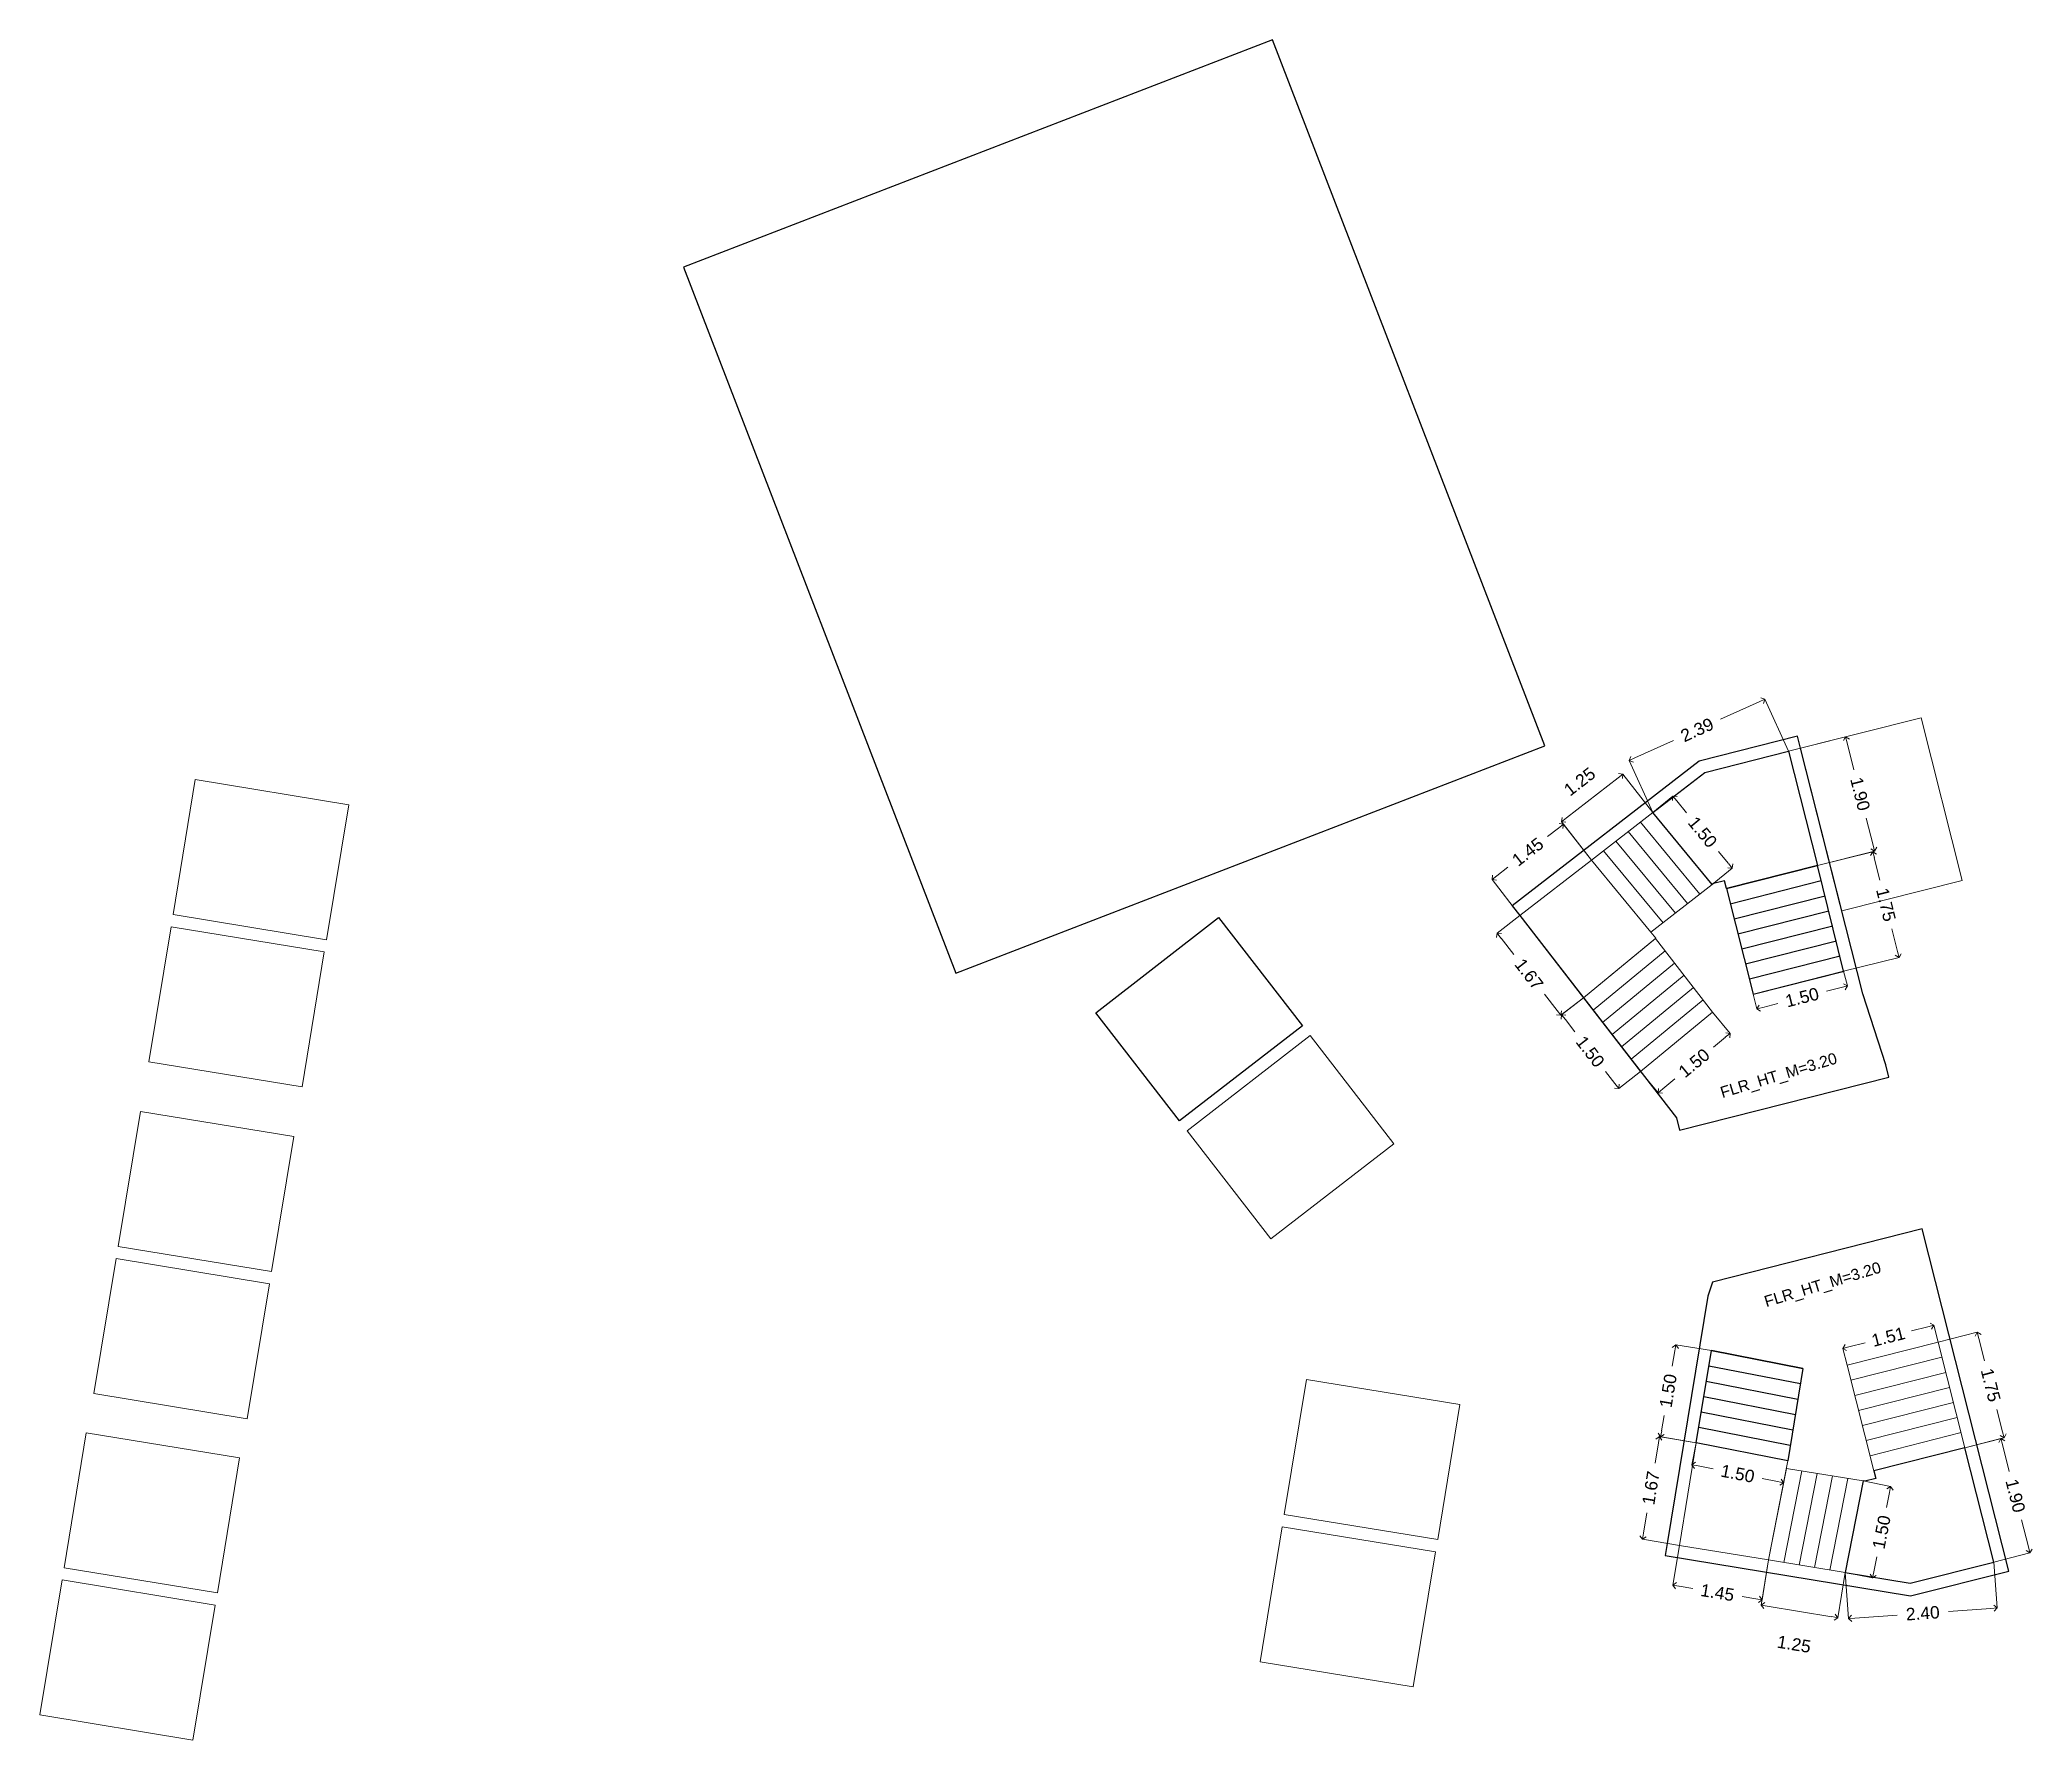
# Model space of a CAD drawing. Header units: metres. Extents: x 0 to 2611, y 0 to 3637.
# Drawn here: x 2385.26 to 2417.3, y 3242.63 to 3269.97 of the extents above; entities that cross this region are included whole.
import ezdxf

# ---------------------------------------------------------------- set-up
doc = ezdxf.new("R2010")
doc.units = ezdxf.units.M
doc.header["$LTSCALE"] = 0.1
for name, color, linetype in [('BLK_1_FLR_1_CARPET_AREA', 4, 'Continuous'), ('BLK_1_FLR_1_LIFT_16', 1, 'Continuous'), ('BLK_1_FLR_1_STAIR_7', 7, 'Continuous'), ('BLK_1_FLR_1_STAIR_7_FLIGHT_3', 7, 'Continuous'), ('BLK_1_FLR_1_STAIR_7_LANDING_2', 7, 'Continuous'), ('BLK_1_FLR_1_STAIR_8', 7, 'Continuous'), ('BLK_1_FLR_1_STAIR_8_FLIGHT_3', 7, 'Continuous'), ('BLK_1_FLR_1_STAIR_8_LANDING_2', 7, 'Continuous')]:
    doc.layers.add(name, color=color, linetype=linetype)
for name, color, linetype, lineweight in [('BLK_1_FLR_1_LIFT_17', 1, 'Continuous', 0), ('BLK_1_FLR_1_LIFT_18', 1, 'Continuous', 0), ('BLK_1_FLR_1_LIFT_19', 1, 'Continuous', 0), ('BLK_1_FLR_1_LIFT_20', 1, 'Continuous', 0), ('BLK_1_FLR_1_LIFT_21', 1, 'Continuous', 0), ('BLK_1_FLR_1_LIFT_22', 1, 'Continuous', 0), ('BLK_1_FLR_1_LIFT_23', 1, 'Continuous', 0), ('BLK_1_FLR_1_LIFT_24', 1, 'Continuous', 0), ('BLK_1_FLR_1_LIFT_25', 1, 'Continuous', 0), ('BLK_1_FLR_1_LIFT_26', 1, 'Continuous', 0), ('BLK_1_FLR_1_STAIR_7_FLIGHT_1', 7, 'Continuous', 0), ('BLK_1_FLR_1_STAIR_7_FLIGHT_2', 7, 'Continuous', 0), ('BLK_1_FLR_1_STAIR_7_LANDING_1', 7, 'Continuous', 0), ('BLK_1_FLR_1_STAIR_8_FLIGHT_1', 7, 'Continuous', 0), ('BLK_1_FLR_1_STAIR_8_FLIGHT_2', 7, 'Continuous', 0), ('BLK_1_FLR_1_STAIR_8_LANDING_1', 7, 'Continuous', 0), ('PLAN', 7, 'Continuous', 40)]:
    doc.layers.add(name, color=color, linetype=linetype, lineweight=lineweight)
doc.styles.add('Arial', font='arial.ttf', dxfattribs={"height": 0.2})
doc.styles.get("Standard").update_dxf_attribs({"font": 'arial.ttf'})
doc.dimstyles.new('Standard$0', dxfattribs={"dimtxt": 0.2, "dimasz": 0.1, "dimexe": 0, "dimexo": 0, "dimgap": 0.1525, "dimtad": 0, "dimzin": 3, "dimdsep": 46, "dimtxsty": 'Arial', "dimblk": 'OPEN90', "dimcen": 0.09, "dimclrd": 8, "dimclre": 8, "dimclrt": 7, "dimadec": 0, "dimazin": 0, "dimtfac": 1, "dimtofl": 0, "dimtmove": 2, "dimatfit": 2, "dimfxl": 1, "dimtolj": 1, "dimtzin": 0, "dimlwd": 9, "dimlwe": 9, "dimarcsym": 0})

msp = doc.modelspace()

# ---------------------------------------------------------------- texts
at = {"layer": 'BLK_1_FLR_1_STAIR_7', "insert": (2412.262, 3253.128, -0.081), "char_height": 0.18103, "width": 1.93651, "attachment_point": 1, "rotation": 16.8586}
msp.add_mtext('FLR_HT_M=3.20', dxfattribs=at)
at = {"layer": 'BLK_1_FLR_1_STAIR_8', "insert": (2412.969, 3249.765, -0.081), "char_height": 0.18103, "width": 1.93651, "attachment_point": 1, "rotation": 16.8586}
msp.add_mtext('FLR_HT_M=3.20', dxfattribs=at)

# ---------------------------------------------------------------- blocks, each defined once
blk = doc.blocks.new('_Open90')
at = {"layer": 'PLAN', "color": 0, "lineweight": -2}
for p, q in [((0, 0), (-1, 0)), ((-0.5, 0.5), (0, 0)), ((0, 0), (-0.5, -0.5))]:
    blk.add_line(p, q, dxfattribs=at)
blk = doc.blocks.new('*D117')
at = {"layer": 'BLK_1_FLR_1_STAIR_7_FLIGHT_2', "color": 8, "lineweight": 9, "transparency": 16777216}
for p, q in [((2410.637, 3258.105), (2409.807, 3257.461)), ((2411.197, 3257.547), (2410.716, 3258.166)), ((2410.209, 3256.78), (2409.728, 3257.4))]:
    blk.add_line(p, q, dxfattribs=at)
at = {"layer": 'Defpoints', "color": 0, "transparency": 16777216}
for p in [(2409.728, 3257.4), (2411.197, 3257.547, -0.001), (2410.209, 3256.78, -0.001)]:
    blk.add_point(p, dxfattribs=at)
at = {"layer": 'BLK_1_FLR_1_STAIR_7_FLIGHT_2', "color": 8, "lineweight": 9, "transparency": 16777216, "xscale": 0.1, "yscale": 0.1, "zscale": 0.1}
for p, rotation in [((2410.716, 3258.166), 37.80368341313372), ((2409.728, 3257.4), 217.8036834131335)]:
    blk.add_blockref('_Open90', p, dxfattribs=dict(at, rotation=rotation))
at = {"layer": 'BLK_1_FLR_1_STAIR_7_FLIGHT_2', "color": 7, "transparency": 16777216, "insert": (2410.02, 3258.045), "char_height": 0.2, "attachment_point": 5, "rotation": 37.8037, "style": 'Arial'}
blk.add_mtext('\\A1;1.25', dxfattribs=at)
blk = doc.blocks.new('*D118')
at = {"layer": 'BLK_1_FLR_1_STAIR_7_FLIGHT_2', "color": 8, "lineweight": 9, "transparency": 16777216}
for p, q in [((2411.197, 3257.547), (2411.519, 3257.812)), ((2411.582, 3257.735), (2411.74, 3257.543)), ((2412.411, 3256.731), (2412.253, 3256.922)), ((2412.153, 3256.388), (2412.475, 3256.653))]:
    blk.add_line(p, q, dxfattribs=at)
at = {"layer": 'Defpoints', "color": 0, "transparency": 16777216}
for p in [(2411.519, 3257.812), (2411.197, 3257.547, -0.001), (2412.153, 3256.388, -0.001)]:
    blk.add_point(p, dxfattribs=at)
at = {"layer": 'BLK_1_FLR_1_STAIR_7_FLIGHT_2', "color": 8, "lineweight": 9, "transparency": 16777216, "xscale": 0.1, "yscale": 0.1, "zscale": 0.1}
for p, rotation in [((2411.519, 3257.812), 129.5226116136823), ((2412.475, 3256.653), 309.5226116136823)]:
    blk.add_blockref('_Open90', p, dxfattribs=dict(at, rotation=rotation))
at = {"layer": 'BLK_1_FLR_1_STAIR_7_FLIGHT_2', "color": 7, "transparency": 16777216, "insert": (2411.997, 3257.233), "char_height": 0.2, "attachment_point": 5, "rotation": 309.5226, "style": 'Arial'}
blk.add_mtext('\\A1;1.50', dxfattribs=at)
blk = doc.blocks.new('*D119')
at = {"layer": 'BLK_1_FLR_1_STAIR_7_FLIGHT_3', "color": 8, "lineweight": 9, "transparency": 16777216}
for p, q in [((2413.844, 3256.695), (2414.735, 3256.916)), ((2414.759, 3256.819), (2414.849, 3256.458)), ((2415.132, 3255.314), (2415.043, 3255.675)), ((2414.264, 3254.996), (2415.156, 3255.217))]:
    blk.add_line(p, q, dxfattribs=at)
at = {"layer": 'Defpoints', "color": 0, "transparency": 16777216}
for p in [(2413.844, 3256.695, -0.001), (2415.156, 3255.217), (2414.264, 3254.996, -0.001)]:
    blk.add_point(p, dxfattribs=at)
at = {"layer": 'BLK_1_FLR_1_STAIR_7_FLIGHT_3', "color": 8, "lineweight": 9, "transparency": 16777216, "xscale": 0.1, "yscale": 0.1, "zscale": 0.1}
for p, rotation in [((2414.735, 3256.916), 103.9040227827739), ((2415.156, 3255.217), 283.9040227827741)]:
    blk.add_blockref('_Open90', p, dxfattribs=dict(at, rotation=rotation))
at = {"layer": 'BLK_1_FLR_1_STAIR_7_FLIGHT_3', "color": 7, "transparency": 16777216, "insert": (2414.946, 3256.066), "char_height": 0.2, "attachment_point": 5, "rotation": 283.904, "style": 'Arial'}
blk.add_mtext('\\A1;1.75', dxfattribs=at)
blk = doc.blocks.new('*D120')
at = {"layer": 'BLK_1_FLR_1_STAIR_7_FLIGHT_3', "color": 8, "lineweight": 9, "transparency": 16777216}
for p, q in [((2414.264, 3254.996), (2414.325, 3254.759)), ((2412.81, 3254.628), (2412.87, 3254.39)), ((2412.967, 3254.415), (2413.207, 3254.476)), ((2414.228, 3254.734), (2413.988, 3254.673))]:
    blk.add_line(p, q, dxfattribs=at)
at = {"layer": 'Defpoints', "color": 0, "transparency": 16777216}
for p in [(2414.264, 3254.996, -0.001), (2412.81, 3254.628, -0.001), (2412.87, 3254.39)]:
    blk.add_point(p, dxfattribs=at)
at = {"layer": 'BLK_1_FLR_1_STAIR_7_FLIGHT_3', "color": 8, "lineweight": 9, "transparency": 16777216, "xscale": 0.1, "yscale": 0.1, "zscale": 0.1}
for p, rotation in [((2414.325, 3254.759), 14.2100642289319), ((2412.87, 3254.39), 194.2100642289318)]:
    blk.add_blockref('_Open90', p, dxfattribs=dict(at, rotation=rotation))
at = {"layer": 'BLK_1_FLR_1_STAIR_7_FLIGHT_3', "color": 7, "transparency": 16777216, "insert": (2413.598, 3254.575), "char_height": 0.2, "attachment_point": 5, "rotation": 14.2101, "style": 'Arial'}
blk.add_mtext('\\A1;1.50', dxfattribs=at)
blk = doc.blocks.new('*D121')
at = {"layer": 'BLK_1_FLR_1_STAIR_7_FLIGHT_1', "color": 8, "lineweight": 9, "transparency": 16777216}
for p, q in [((2410.083, 3254.569), (2409.73, 3254.296)), ((2409.792, 3254.217), (2409.943, 3254.021)), ((2410.588, 3253.189), (2410.436, 3253.385)), ((2411.001, 3253.382), (2410.649, 3253.109))]:
    blk.add_line(p, q, dxfattribs=at)
at = {"layer": 'Defpoints', "color": 0, "transparency": 16777216}
for p in [(2410.083, 3254.569, -0.001), (2409.73, 3254.296), (2411.001, 3253.382, -0.001)]:
    blk.add_point(p, dxfattribs=at)
at = {"layer": 'BLK_1_FLR_1_STAIR_7_FLIGHT_1', "color": 8, "lineweight": 9, "transparency": 16777216, "xscale": 0.1, "yscale": 0.1, "zscale": 0.1}
for p, rotation in [((2409.73, 3254.296), 127.7445963130572), ((2410.649, 3253.109), 307.7445963130572)]:
    blk.add_blockref('_Open90', p, dxfattribs=dict(at, rotation=rotation))
at = {"layer": 'BLK_1_FLR_1_STAIR_7_FLIGHT_1', "color": 7, "transparency": 16777216, "insert": (2410.19, 3253.703), "char_height": 0.2, "attachment_point": 5, "rotation": 307.7446, "style": 'Arial'}
blk.add_mtext('\\A1;1.50', dxfattribs=at)
blk = doc.blocks.new('*D122')
at = {"layer": 'BLK_1_FLR_1_STAIR_7_FLIGHT_1', "color": 8, "lineweight": 9, "transparency": 16777216}
for p, q in [((2412.159, 3254.337), (2412.44, 3253.997)), ((2412.363, 3253.933), (2412.172, 3253.776)), ((2411.001, 3253.382), (2411.282, 3253.042)), ((2411.359, 3253.106), (2411.551, 3253.263))]:
    blk.add_line(p, q, dxfattribs=at)
at = {"layer": 'Defpoints', "color": 0, "transparency": 16777216}
for p in [(2412.159, 3254.337, -0.001), (2411.001, 3253.382, -0.001), (2411.282, 3253.042)]:
    blk.add_point(p, dxfattribs=at)
at = {"layer": 'BLK_1_FLR_1_STAIR_7_FLIGHT_1', "color": 8, "lineweight": 9, "transparency": 16777216, "xscale": 0.1, "yscale": 0.1, "zscale": 0.1}
for p, rotation in [((2412.44, 3253.997), 39.52261172621025), ((2411.282, 3253.042), 219.5226117262103)]:
    blk.add_blockref('_Open90', p, dxfattribs=dict(at, rotation=rotation))
at = {"layer": 'BLK_1_FLR_1_STAIR_7_FLIGHT_1', "color": 7, "transparency": 16777216, "insert": (2411.861, 3253.519), "char_height": 0.2, "attachment_point": 5, "rotation": 39.5226, "style": 'Arial'}
blk.add_mtext('\\A1;1.50', dxfattribs=at)
blk = doc.blocks.new('*D123')
at = {"layer": 'BLK_1_FLR_1_STAIR_7_LANDING_2', "color": 8, "lineweight": 9, "transparency": 16777216}
for p, q in [((2413.378, 3258.533), (2414.298, 3258.766)), ((2414.322, 3258.669), (2414.432, 3258.237)), ((2414.739, 3257.025), (2414.63, 3257.457)), ((2413.844, 3256.695), (2414.763, 3256.928))]:
    blk.add_line(p, q, dxfattribs=at)
at = {"layer": 'Defpoints', "color": 0, "transparency": 16777216}
for p in [(2413.378, 3258.533, -0.001), (2414.763, 3256.928), (2413.844, 3256.695, -0.001)]:
    blk.add_point(p, dxfattribs=at)
at = {"layer": 'BLK_1_FLR_1_STAIR_7_LANDING_2', "color": 8, "lineweight": 9, "transparency": 16777216, "xscale": 0.1, "yscale": 0.1, "zscale": 0.1}
for p, rotation in [((2414.298, 3258.766), 104.2100641401469), ((2414.763, 3256.928), 284.2100641401469)]:
    blk.add_blockref('_Open90', p, dxfattribs=dict(at, rotation=rotation))
at = {"layer": 'BLK_1_FLR_1_STAIR_7_LANDING_2', "color": 7, "transparency": 16777216, "insert": (2414.531, 3257.847), "char_height": 0.2, "attachment_point": 5, "rotation": 284.2101, "style": 'Arial'}
blk.add_mtext('\\A1;1.90', dxfattribs=at)
blk = doc.blocks.new('*D124')
at = {"layer": 'BLK_1_FLR_1_STAIR_7_LANDING_1', "color": 8, "lineweight": 9, "transparency": 16777216}
for p, q in [((2409.059, 3255.891), (2408.694, 3255.609)), ((2408.756, 3255.53), (2408.96, 3255.266)), ((2409.657, 3254.366), (2409.453, 3254.629)), ((2410.083, 3254.569), (2409.718, 3254.287))]:
    blk.add_line(p, q, dxfattribs=at)
at = {"layer": 'Defpoints', "color": 0, "transparency": 16777216}
for p in [(2409.059, 3255.891, -0.001), (2408.694, 3255.609), (2410.083, 3254.569, -0.001)]:
    blk.add_point(p, dxfattribs=at)
at = {"layer": 'BLK_1_FLR_1_STAIR_7_LANDING_1', "color": 8, "lineweight": 9, "transparency": 16777216, "xscale": 0.1, "yscale": 0.1, "zscale": 0.1}
for p, rotation in [((2408.694, 3255.609), 127.7445963072717), ((2409.718, 3254.287), 307.7445963072717)]:
    blk.add_blockref('_Open90', p, dxfattribs=dict(at, rotation=rotation))
at = {"layer": 'BLK_1_FLR_1_STAIR_7_LANDING_1', "color": 7, "transparency": 16777216, "insert": (2409.206, 3254.948), "char_height": 0.2, "attachment_point": 5, "rotation": 307.7446, "style": 'Arial'}
blk.add_mtext('\\A1;1.67', dxfattribs=at)
blk = doc.blocks.new('*D125')
at = {"layer": 'BLK_1_FLR_1_STAIR_7_LANDING_1', "color": 8, "lineweight": 9, "transparency": 16777216}
for p, q in [((2410.209, 3256.78), (2409.761, 3257.36)), ((2409.682, 3257.298), (2409.505, 3257.162)), ((2409.059, 3255.891), (2408.611, 3256.47)), ((2408.69, 3256.532), (2408.867, 3256.668))]:
    blk.add_line(p, q, dxfattribs=at)
at = {"layer": 'Defpoints', "color": 0, "transparency": 16777216}
for p in [(2410.209, 3256.78, -0.001), (2408.611, 3256.47), (2409.059, 3255.891, -0.001)]:
    blk.add_point(p, dxfattribs=at)
at = {"layer": 'BLK_1_FLR_1_STAIR_7_LANDING_1', "color": 8, "lineweight": 9, "transparency": 16777216, "xscale": 0.1, "yscale": 0.1, "zscale": 0.1}
for p, rotation in [((2409.761, 3257.36), 37.71290146809902), ((2408.611, 3256.47), 217.712901468099)]:
    blk.add_blockref('_Open90', p, dxfattribs=dict(at, rotation=rotation))
at = {"layer": 'BLK_1_FLR_1_STAIR_7_LANDING_1', "color": 7, "transparency": 16777216, "insert": (2409.186, 3256.915), "char_height": 0.2, "attachment_point": 5, "rotation": 37.7129, "style": 'Arial'}
blk.add_mtext('\\A1;1.45', dxfattribs=at)
blk = doc.blocks.new('*D126')
at = {"layer": 'BLK_1_FLR_1_STAIR_7_LANDING_2', "color": 8, "lineweight": 9, "transparency": 16777216}
for p, q in [((2412.909, 3259.329), (2412.287, 3259.048)), ((2413.378, 3258.533), (2413, 3259.37)), ((2410.91, 3258.425), (2411.532, 3258.706)), ((2411.197, 3257.547), (2410.819, 3258.384))]:
    blk.add_line(p, q, dxfattribs=at)
at = {"layer": 'Defpoints', "color": 0, "transparency": 16777216}
for p in [(2413, 3259.37), (2413.378, 3258.533, -0.001), (2411.197, 3257.547, -0.001)]:
    blk.add_point(p, dxfattribs=at)
at = {"layer": 'BLK_1_FLR_1_STAIR_7_LANDING_2', "color": 8, "lineweight": 9, "transparency": 16777216, "xscale": 0.1, "yscale": 0.1, "zscale": 0.1}
for p, rotation in [((2413, 3259.37), 24.33606622832225), ((2410.819, 3258.384), 204.3360662283223)]:
    blk.add_blockref('_Open90', p, dxfattribs=dict(at, rotation=rotation))
at = {"layer": 'BLK_1_FLR_1_STAIR_7_LANDING_2', "color": 7, "transparency": 16777216, "insert": (2411.909, 3258.877), "char_height": 0.2, "attachment_point": 5, "rotation": 24.3361, "style": 'Arial'}
blk.add_mtext('\\A1;2.39', dxfattribs=at)
blk = doc.blocks.new('*D127')
at = {"layer": 'BLK_1_FLR_1_STAIR_8_FLIGHT_1', "color": 8, "lineweight": 9, "transparency": 16777216}
for p, q in [((2415.785, 3249.03), (2416.415, 3249.189)), ((2416.44, 3249.092), (2416.531, 3248.732)), ((2416.82, 3247.59), (2416.729, 3247.95)), ((2416.215, 3247.333), (2416.845, 3247.493))]:
    blk.add_line(p, q, dxfattribs=at)
at = {"layer": 'Defpoints', "color": 0, "transparency": 16777216}
for p in [(2415.785, 3249.03, 0), (2416.845, 3247.493), (2416.215, 3247.333, 0)]:
    blk.add_point(p, dxfattribs=at)
at = {"layer": 'BLK_1_FLR_1_STAIR_8_FLIGHT_1', "color": 8, "lineweight": 9, "transparency": 16777216, "xscale": 0.1, "yscale": 0.1, "zscale": 0.1}
for p, rotation in [((2416.415, 3249.189), 104.2100641402182), ((2416.845, 3247.493), 284.2100641402182)]:
    blk.add_blockref('_Open90', p, dxfattribs=dict(at, rotation=rotation))
at = {"layer": 'BLK_1_FLR_1_STAIR_8_FLIGHT_1', "color": 7, "transparency": 16777216, "insert": (2416.63, 3248.341), "char_height": 0.2, "attachment_point": 5, "rotation": 284.2101, "style": 'Arial'}
blk.add_mtext('\\A1;1.75', dxfattribs=at)
blk = doc.blocks.new('*D128')
at = {"layer": 'BLK_1_FLR_1_STAIR_8_FLIGHT_1', "color": 8, "lineweight": 9, "transparency": 16777216}
for p, q in [((2415.619, 3249.277), (2415.356, 3249.211)), ((2415.785, 3249.03), (2415.716, 3249.302)), ((2414.322, 3248.659), (2414.253, 3248.931)), ((2414.35, 3248.956), (2414.613, 3249.022))]:
    blk.add_line(p, q, dxfattribs=at)
at = {"layer": 'Defpoints', "color": 0, "transparency": 16777216}
for p in [(2415.785, 3249.03, 0), (2414.253, 3248.931), (2414.322, 3248.659, 0)]:
    blk.add_point(p, dxfattribs=at)
at = {"layer": 'BLK_1_FLR_1_STAIR_8_FLIGHT_1', "color": 8, "lineweight": 9, "transparency": 16777216, "xscale": 0.1, "yscale": 0.1, "zscale": 0.1}
for p, rotation in [((2415.716, 3249.302), 14.21006422990144), ((2414.253, 3248.931), 194.2100642299014)]:
    blk.add_blockref('_Open90', p, dxfattribs=dict(at, rotation=rotation))
at = {"layer": 'BLK_1_FLR_1_STAIR_8_FLIGHT_1', "color": 7, "transparency": 16777216, "insert": (2414.984, 3249.116), "char_height": 0.2, "attachment_point": 5, "rotation": 14.2101, "style": 'Arial'}
blk.add_mtext('\\A1;1.51', dxfattribs=at)
blk = doc.blocks.new('*D129')
at = {"layer": 'BLK_1_FLR_1_STAIR_8_FLIGHT_2', "color": 8, "lineweight": 9, "transparency": 16777216}
for p, q in [((2414.581, 3246.798), (2415.021, 3246.711)), ((2415.002, 3246.613), (2414.954, 3246.37)), ((2414.75, 3245.337), (2414.798, 3245.58)), ((2414.291, 3245.325), (2414.731, 3245.239))]:
    blk.add_line(p, q, dxfattribs=at)
at = {"layer": 'Defpoints', "color": 0, "transparency": 16777216}
for p in [(2414.581, 3246.798, 0), (2414.291, 3245.325, 0), (2414.731, 3245.239)]:
    blk.add_point(p, dxfattribs=at)
at = {"layer": 'BLK_1_FLR_1_STAIR_8_FLIGHT_2', "color": 8, "lineweight": 9, "transparency": 16777216, "xscale": 0.1, "yscale": 0.1, "zscale": 0.1}
for p, rotation in [((2415.021, 3246.711), 78.85225358616057), ((2414.731, 3245.239), 258.8522535861605)]:
    blk.add_blockref('_Open90', p, dxfattribs=dict(at, rotation=rotation))
at = {"layer": 'BLK_1_FLR_1_STAIR_8_FLIGHT_2', "color": 7, "transparency": 16777216, "insert": (2414.876, 3245.975), "char_height": 0.2, "attachment_point": 5, "rotation": 78.8523, "style": 'Arial'}
blk.add_mtext('\\A1;1.50', dxfattribs=at)
blk = doc.blocks.new('*D130')
at = {"layer": 'BLK_1_FLR_1_STAIR_8_FLIGHT_2', "color": 8, "lineweight": 9, "transparency": 16777216}
for p, q in [((2413.058, 3245.528), (2412.939, 3244.803)), ((2414.291, 3245.325), (2414.172, 3244.6)), ((2414.073, 3244.616), (2413.037, 3244.787))]:
    blk.add_line(p, q, dxfattribs=at)
at = {"layer": 'Defpoints', "color": 0, "transparency": 16777216}
for p in [(2413.058, 3245.528, 0), (2414.291, 3245.325, 0), (2412.939, 3244.803)]:
    blk.add_point(p, dxfattribs=at)
at = {"layer": 'BLK_1_FLR_1_STAIR_8_FLIGHT_2', "color": 8, "lineweight": 9, "transparency": 16777216, "xscale": 0.1, "yscale": 0.1, "zscale": 0.1}
for p, rotation in [((2412.939, 3244.803), 170.6459484127541), ((2414.172, 3244.6), 350.6459484127542)]:
    blk.add_blockref('_Open90', p, dxfattribs=dict(at, rotation=rotation))
at = {"layer": 'BLK_1_FLR_1_STAIR_8_FLIGHT_2', "color": 7, "transparency": 16777216, "insert": (2413.468, 3244.173), "char_height": 0.2, "attachment_point": 5, "rotation": 350.6459, "style": 'Arial'}
blk.add_mtext('\\A1;1.25', dxfattribs=at)
blk = doc.blocks.new('*D131')
at = {"layer": 'BLK_1_FLR_1_STAIR_8_FLIGHT_3', "color": 8, "lineweight": 9, "transparency": 16777216}
for p, q in [((2411.895, 3247.413), (2411.826, 3247.06)), ((2413.367, 3247.124), (2413.298, 3246.771)), ((2411.924, 3247.041), (2412.167, 3246.993)), ((2413.2, 3246.791), (2412.957, 3246.838))]:
    blk.add_line(p, q, dxfattribs=at)
at = {"layer": 'Defpoints', "color": 0, "transparency": 16777216}
for p in [(2411.895, 3247.413, -0.001), (2413.367, 3247.124, -0.001), (2411.826, 3247.06)]:
    blk.add_point(p, dxfattribs=at)
at = {"layer": 'BLK_1_FLR_1_STAIR_8_FLIGHT_3', "color": 8, "lineweight": 9, "transparency": 16777216, "xscale": 0.1, "yscale": 0.1, "zscale": 0.1}
for p, rotation in [((2411.826, 3247.06), 168.8975166958058), ((2413.298, 3246.771), 348.8975166958058)]:
    blk.add_blockref('_Open90', p, dxfattribs=dict(at, rotation=rotation))
at = {"layer": 'BLK_1_FLR_1_STAIR_8_FLIGHT_3', "color": 7, "transparency": 16777216, "insert": (2412.562, 3246.916), "char_height": 0.2, "attachment_point": 5, "rotation": 348.8975, "style": 'Arial'}
blk.add_mtext('\\A1;1.50', dxfattribs=at)
blk = doc.blocks.new('*D132')
at = {"layer": 'BLK_1_FLR_1_STAIR_8_FLIGHT_3', "color": 8, "lineweight": 9, "transparency": 16777216}
for p, q in [((2411.55, 3248.889), (2411.509, 3248.645)), ((2412.138, 3248.894), (2411.566, 3248.988)), ((2411.339, 3247.606), (2411.379, 3247.85)), ((2411.895, 3247.413), (2411.323, 3247.507))]:
    blk.add_line(p, q, dxfattribs=at)
at = {"layer": 'Defpoints', "color": 0, "transparency": 16777216}
for p in [(2412.138, 3248.894, -0.001), (2411.323, 3247.507), (2411.895, 3247.413, -0.001)]:
    blk.add_point(p, dxfattribs=at)
at = {"layer": 'BLK_1_FLR_1_STAIR_8_FLIGHT_3', "color": 8, "lineweight": 9, "transparency": 16777216, "xscale": 0.1, "yscale": 0.1, "zscale": 0.1}
for p, rotation in [((2411.566, 3248.988), 80.67553199315991), ((2411.323, 3247.507), 260.67553199316)]:
    blk.add_blockref('_Open90', p, dxfattribs=dict(at, rotation=rotation))
at = {"layer": 'BLK_1_FLR_1_STAIR_8_FLIGHT_3', "color": 7, "transparency": 16777216, "insert": (2411.444, 3248.248), "char_height": 0.2, "attachment_point": 5, "rotation": 80.6755, "style": 'Arial'}
blk.add_mtext('\\A1;1.50', dxfattribs=at)
blk = doc.blocks.new('*D133')
at = {"layer": 'BLK_1_FLR_1_STAIR_8_LANDING_1', "color": 8, "lineweight": 9, "transparency": 16777216}
for p, q in [((2411.895, 3247.413), (2411.302, 3247.511)), ((2411.286, 3247.412), (2411.232, 3247.083)), ((2411.047, 3245.959), (2411.101, 3246.288)), ((2411.624, 3245.763), (2411.031, 3245.86))]:
    blk.add_line(p, q, dxfattribs=at)
at = {"layer": 'Defpoints', "color": 0, "transparency": 16777216}
for p in [(2411.895, 3247.413, -0.001), (2411.031, 3245.86), (2411.624, 3245.763, -0.001)]:
    blk.add_point(p, dxfattribs=at)
at = {"layer": 'BLK_1_FLR_1_STAIR_8_LANDING_1', "color": 8, "lineweight": 9, "transparency": 16777216, "xscale": 0.1, "yscale": 0.1, "zscale": 0.1}
for p, rotation in [((2411.302, 3247.511), 80.67553200184702), ((2411.031, 3245.86), 260.675532001847)]:
    blk.add_blockref('_Open90', p, dxfattribs=dict(at, rotation=rotation))
at = {"layer": 'BLK_1_FLR_1_STAIR_8_LANDING_1', "color": 7, "transparency": 16777216, "insert": (2411.166, 3246.686), "char_height": 0.2, "attachment_point": 5, "rotation": 80.6755, "style": 'Arial'}
blk.add_mtext('\\A1;1.67', dxfattribs=at)
blk = doc.blocks.new('*D134')
at = {"layer": 'BLK_1_FLR_1_STAIR_8_LANDING_1', "color": 8, "lineweight": 9, "transparency": 16777216}
for p, q in [((2411.624, 3245.763), (2411.519, 3245.122)), ((2413.058, 3245.528), (2412.953, 3244.887)), ((2411.618, 3245.106), (2411.838, 3245.07)), ((2412.855, 3244.903), (2412.634, 3244.939))]:
    blk.add_line(p, q, dxfattribs=at)
at = {"layer": 'Defpoints', "color": 0, "transparency": 16777216}
for p in [(2411.624, 3245.763, -0.001), (2413.058, 3245.528, -0.001), (2411.519, 3245.122)]:
    blk.add_point(p, dxfattribs=at)
at = {"layer": 'BLK_1_FLR_1_STAIR_8_LANDING_1', "color": 8, "lineweight": 9, "transparency": 16777216, "xscale": 0.1, "yscale": 0.1, "zscale": 0.1}
for p, rotation in [((2411.519, 3245.122), 170.7072269637881), ((2412.953, 3244.887), 350.7072269637882)]:
    blk.add_blockref('_Open90', p, dxfattribs=dict(at, rotation=rotation))
at = {"layer": 'BLK_1_FLR_1_STAIR_8_LANDING_1', "color": 7, "transparency": 16777216, "insert": (2412.236, 3245.004), "char_height": 0.2, "attachment_point": 5, "rotation": 350.7072, "style": 'Arial'}
blk.add_mtext('\\A1;1.45', dxfattribs=at)
blk = doc.blocks.new('*D135')
at = {"layer": 'BLK_1_FLR_1_STAIR_8_LANDING_2', "color": 8, "lineweight": 9, "transparency": 16777216}
for p, q in [((2416.215, 3247.333), (2416.795, 3247.48)), ((2416.82, 3247.383), (2416.929, 3246.951)), ((2417.236, 3245.739), (2417.127, 3246.171)), ((2416.68, 3245.495), (2417.261, 3245.642))]:
    blk.add_line(p, q, dxfattribs=at)
at = {"layer": 'Defpoints', "color": 0, "transparency": 16777216}
for p in [(2416.215, 3247.333, 0), (2417.261, 3245.642), (2416.68, 3245.495, 0)]:
    blk.add_point(p, dxfattribs=at)
at = {"layer": 'BLK_1_FLR_1_STAIR_8_LANDING_2', "color": 8, "lineweight": 9, "transparency": 16777216, "xscale": 0.1, "yscale": 0.1, "zscale": 0.1}
for p, rotation in [((2416.795, 3247.48), 104.2100641372238), ((2417.261, 3245.642), 284.2100641372238)]:
    blk.add_blockref('_Open90', p, dxfattribs=dict(at, rotation=rotation))
at = {"layer": 'BLK_1_FLR_1_STAIR_8_LANDING_2', "color": 7, "transparency": 16777216, "insert": (2417.028, 3246.561), "char_height": 0.2, "attachment_point": 5, "rotation": 284.2101, "style": 'Arial'}
blk.add_mtext('\\A1;1.90', dxfattribs=at)
blk = doc.blocks.new('*D136')
at = {"layer": 'BLK_1_FLR_1_STAIR_8_LANDING_2', "color": 8, "lineweight": 9, "transparency": 16777216}
for p, q in [((2414.291, 3245.325), (2414.344, 3244.586)), ((2416.68, 3245.495), (2416.733, 3244.756)), ((2414.443, 3244.593), (2415.125, 3244.642)), ((2416.633, 3244.749), (2415.951, 3244.7))]:
    blk.add_line(p, q, dxfattribs=at)
at = {"layer": 'Defpoints', "color": 0, "transparency": 16777216}
for p in [(2414.291, 3245.325, 0), (2416.68, 3245.495, 0), (2416.733, 3244.756)]:
    blk.add_point(p, dxfattribs=at)
at = {"layer": 'BLK_1_FLR_1_STAIR_8_LANDING_2', "color": 8, "lineweight": 9, "transparency": 16777216, "xscale": 0.1, "yscale": 0.1, "zscale": 0.1}
for p, rotation in [((2414.344, 3244.586), 184.0625935155147), ((2416.733, 3244.756), 4.062593515514707)]:
    blk.add_blockref('_Open90', p, dxfattribs=dict(at, rotation=rotation))
at = {"layer": 'BLK_1_FLR_1_STAIR_8_LANDING_2', "color": 7, "transparency": 16777216, "insert": (2415.538, 3244.671), "char_height": 0.2, "attachment_point": 5, "rotation": 4.0626, "style": 'Arial'}
blk.add_mtext('\\A1;2.40', dxfattribs=at)

# ---------------------------------------------------------------- dimensions: what is measured, and where the dimension line sits
at = {"layer": 'BLK_1_FLR_1_STAIR_7_FLIGHT_1', "color": 1}
dim = msp.add_aligned_dim(p1=(2411.001, 3253.382, -0.001), p2=(2410.083, 3254.569, -0.001), distance=0.446, dimstyle='Standard$0', dxfattribs=at)
dim.commit()
dim.dimension.update_dxf_attribs({"geometry": '*D121', "text_midpoint": (2410.19, 3253.703)})
at = {"layer": 'BLK_1_FLR_1_STAIR_7_FLIGHT_1', "color": 2}
dim = msp.add_aligned_dim(p1=(2412.159, 3254.337, -0.001), p2=(2411.001, 3253.382, -0.001), distance=0.441, dimstyle='Standard$0', dxfattribs=at)
dim.commit()
dim.dimension.update_dxf_attribs({"geometry": '*D122', "text_midpoint": (2411.861, 3253.519)})
at = {"layer": 'BLK_1_FLR_1_STAIR_7_FLIGHT_2', "color": 1}
dim = msp.add_aligned_dim(p1=(2411.197, 3257.547, -0.001), p2=(2410.209, 3256.78, -0.001), distance=-0.784, dimstyle='Standard$0', dxfattribs=at)
dim.commit()
dim.dimension.update_dxf_attribs({"geometry": '*D117', "text_midpoint": (2410.02, 3258.045)})
at = {"layer": 'BLK_1_FLR_1_STAIR_7_FLIGHT_2', "color": 2}
dim = msp.add_aligned_dim(p1=(2412.153, 3256.388, -0.001), p2=(2411.197, 3257.547, -0.001), distance=-0.417, dimstyle='Standard$0', dxfattribs=at)
dim.commit()
dim.dimension.update_dxf_attribs({"geometry": '*D118', "text_midpoint": (2411.997, 3257.233)})
at = {"layer": 'BLK_1_FLR_1_STAIR_7_FLIGHT_3', "color": 1}
dim = msp.add_aligned_dim(p1=(2413.844, 3256.695, -0.001), p2=(2414.264, 3254.996, -0.001), distance=0.918, dimstyle='Standard$0', dxfattribs=at)
dim.commit()
dim.dimension.update_dxf_attribs({"geometry": '*D119', "text_midpoint": (2414.946, 3256.066)})
at = {"layer": 'BLK_1_FLR_1_STAIR_7_FLIGHT_3', "color": 2}
dim = msp.add_aligned_dim(p1=(2414.264, 3254.996, -0.001), p2=(2412.81, 3254.628, -0.001), distance=0.245, dimstyle='Standard$0', dxfattribs=at)
dim.commit()
dim.dimension.update_dxf_attribs({"geometry": '*D120', "text_midpoint": (2413.598, 3254.575)})
at = {"layer": 'BLK_1_FLR_1_STAIR_7_LANDING_1', "color": 2}
dim = msp.add_aligned_dim(p1=(2410.209, 3256.78, -0.001), p2=(2409.059, 3255.891, -0.001), distance=-0.732, dimstyle='Standard$0', dxfattribs=at)
dim.commit()
dim.dimension.update_dxf_attribs({"geometry": '*D125', "text_midpoint": (2409.186, 3256.915)})
at = {"layer": 'BLK_1_FLR_1_STAIR_7_LANDING_1', "color": 1}
dim = msp.add_aligned_dim(p1=(2410.083, 3254.569, -0.001), p2=(2409.059, 3255.891, -0.001), distance=0.461, dimstyle='Standard$0', dxfattribs=at)
dim.commit()
dim.dimension.update_dxf_attribs({"geometry": '*D124', "text_midpoint": (2409.206, 3254.948)})
at = {"layer": 'BLK_1_FLR_1_STAIR_7_LANDING_2', "color": 2}
dim = msp.add_aligned_dim(p1=(2411.197, 3257.547, -0.001), p2=(2413.378, 3258.533, -0.001), distance=0.919, dimstyle='Standard$0', dxfattribs=at)
dim.commit()
dim.dimension.update_dxf_attribs({"geometry": '*D126', "text_midpoint": (2411.909, 3258.877)})
at = {"layer": 'BLK_1_FLR_1_STAIR_7_LANDING_2', "color": 1}
dim = msp.add_aligned_dim(p1=(2413.378, 3258.533, -0.001), p2=(2413.844, 3256.695, -0.001), distance=0.949, dimstyle='Standard$0', dxfattribs=at)
dim.commit()
dim.dimension.update_dxf_attribs({"geometry": '*D123', "text_midpoint": (2414.531, 3257.847)})
at = {"layer": 'BLK_1_FLR_1_STAIR_8_FLIGHT_1', "color": 2}
dim = msp.add_aligned_dim(p1=(2415.785, 3249.03, 0), p2=(2414.322, 3248.659, 0), distance=-0.281, dimstyle='Standard$0', dxfattribs=at)
dim.commit()
dim.dimension.update_dxf_attribs({"geometry": '*D128', "text_midpoint": (2414.984, 3249.116)})
at = {"layer": 'BLK_1_FLR_1_STAIR_8_FLIGHT_1', "color": 1}
dim = msp.add_aligned_dim(p1=(2415.785, 3249.03, 0), p2=(2416.215, 3247.333, 0), distance=0.65, dimstyle='Standard$0', dxfattribs=at)
dim.commit()
dim.dimension.update_dxf_attribs({"geometry": '*D127', "text_midpoint": (2416.63, 3248.341)})
at = {"layer": 'BLK_1_FLR_1_STAIR_8_FLIGHT_2', "color": 2}
dim = msp.add_aligned_dim(p1=(2414.581, 3246.798, 0), p2=(2414.291, 3245.325, 0), distance=0.448, dimstyle='Standard$0', dxfattribs=at)
dim.commit()
dim.dimension.update_dxf_attribs({"geometry": '*D129', "text_midpoint": (2414.876, 3245.975)})
at = {"layer": 'BLK_1_FLR_1_STAIR_8_FLIGHT_2', "color": 1}
dim = msp.add_aligned_dim(p1=(2414.291, 3245.325, 0), p2=(2413.058, 3245.528, 0), distance=0.735, dimstyle='Standard$0', dxfattribs=at)
dim.commit()
dim.dimension.update_dxf_attribs({"geometry": '*D130', "text_midpoint": (2413.468, 3244.173)})
at = {"layer": 'BLK_1_FLR_1_STAIR_8_FLIGHT_3', "color": 1}
dim = msp.add_aligned_dim(p1=(2412.138, 3248.894, -0.001), p2=(2411.895, 3247.413, -0.001), distance=-0.58, dimstyle='Standard$0', dxfattribs=at)
dim.commit()
dim.dimension.update_dxf_attribs({"geometry": '*D132', "text_midpoint": (2411.444, 3248.248)})
at = {"layer": 'BLK_1_FLR_1_STAIR_8_FLIGHT_3', "color": 2}
dim = msp.add_aligned_dim(p1=(2413.367, 3247.124, -0.001), p2=(2411.895, 3247.413, -0.001), distance=0.36, dimstyle='Standard$0', dxfattribs=at)
dim.commit()
dim.dimension.update_dxf_attribs({"geometry": '*D131', "text_midpoint": (2412.562, 3246.916)})
at = {"layer": 'BLK_1_FLR_1_STAIR_8_LANDING_1', "color": 1}
dim = msp.add_aligned_dim(p1=(2411.895, 3247.413, -0.001), p2=(2411.624, 3245.763, -0.001), distance=-0.601, dimstyle='Standard$0', dxfattribs=at)
dim.commit()
dim.dimension.update_dxf_attribs({"geometry": '*D133', "text_midpoint": (2411.166, 3246.686)})
at = {"layer": 'BLK_1_FLR_1_STAIR_8_LANDING_1', "color": 2}
dim = msp.add_aligned_dim(p1=(2413.058, 3245.528, -0.001), p2=(2411.624, 3245.763, -0.001), distance=0.65, dimstyle='Standard$0', dxfattribs=at)
dim.commit()
dim.dimension.update_dxf_attribs({"geometry": '*D134', "text_midpoint": (2412.236, 3245.004)})
at = {"layer": 'BLK_1_FLR_1_STAIR_8_LANDING_2', "color": 1}
dim = msp.add_aligned_dim(p1=(2416.215, 3247.333, 0), p2=(2416.68, 3245.495, 0), distance=0.599, dimstyle='Standard$0', dxfattribs=at)
dim.commit()
dim.dimension.update_dxf_attribs({"geometry": '*D135', "text_midpoint": (2417.028, 3246.561)})
at = {"layer": 'BLK_1_FLR_1_STAIR_8_LANDING_2', "color": 2}
dim = msp.add_aligned_dim(p1=(2414.291, 3245.325, 0), p2=(2416.68, 3245.495, 0), distance=-0.741, dimstyle='Standard$0', dxfattribs=at)
dim.commit()
dim.dimension.update_dxf_attribs({"geometry": '*D136', "text_midpoint": (2415.538, 3244.671)})

# ---------------------------------------------------------------- linework, layer by layer
at = {"layer": 'BLK_1_FLR_1_CARPET_AREA', "color": 14, "elevation": 0}
msp.add_lwpolyline([(2399.991, 3254.966), (2409.462, 3258.62), (2405.083, 3269.974), (2395.609, 3266.318)], close=True, dxfattribs=at)
at = {"layer": 'BLK_1_FLR_1_LIFT_16', "color": 1, "elevation": -0.002}
msp.add_lwpolyline([(2403.586, 3252.588), (2402.239, 3254.328), (2404.215, 3255.858), (2405.562, 3254.119)], close=True, dxfattribs=at)
at = {"layer": 'BLK_1_FLR_1_LIFT_17', "color": 1, "elevation": -0.002}
msp.add_lwpolyline([(2405.055, 3250.691), (2403.708, 3252.43), (2405.685, 3253.961), (2407.032, 3252.221)], close=True, dxfattribs=at)
at = {"layer": 'BLK_1_FLR_1_LIFT_18', "color": 1, "elevation": -0.002}
msp.add_lwpolyline([(2405.27, 3246.26), (2405.627, 3248.431), (2408.094, 3248.026), (2407.737, 3245.855)], close=True, dxfattribs=at)
at = {"layer": 'BLK_1_FLR_1_LIFT_19', "color": 1, "elevation": -0.002}
msp.add_lwpolyline([(2404.881, 3243.892), (2405.238, 3246.063), (2407.701, 3245.658), (2407.344, 3243.487)], close=True, dxfattribs=at)
at = {"layer": 'BLK_1_FLR_1_LIFT_20', "color": 2, "elevation": -0.001}
msp.add_lwpolyline([(2413.572, 3258.583), (2415.511, 3259.073), (2416.174, 3256.456), (2414.235, 3255.965)], close=True, dxfattribs=at)
at = {"layer": 'BLK_1_FLR_1_LIFT_21', "color": 1, "elevation": -0.002}
msp.add_lwpolyline([(2385.258, 3243.035), (2385.615, 3245.206), (2388.078, 3244.801), (2387.721, 3242.63)], close=True, dxfattribs=at)
at = {"layer": 'BLK_1_FLR_1_LIFT_22', "color": 1, "elevation": -0.002}
msp.add_lwpolyline([(2385.648, 3245.403), (2386.004, 3247.574), (2388.471, 3247.169), (2388.114, 3244.998)], close=True, dxfattribs=at)
at = {"layer": 'BLK_1_FLR_1_LIFT_23', "color": 1, "elevation": -0.002}
msp.add_lwpolyline([(2386.129, 3248.203), (2386.486, 3250.374), (2388.949, 3249.969), (2388.592, 3247.798)], close=True, dxfattribs=at)
at = {"layer": 'BLK_1_FLR_1_LIFT_24', "color": 1, "elevation": -0.002}
msp.add_lwpolyline([(2386.518, 3250.571), (2386.875, 3252.742), (2389.342, 3252.337), (2388.985, 3250.166)], close=True, dxfattribs=at)
at = {"layer": 'BLK_1_FLR_1_LIFT_25', "color": 1, "elevation": -0.002}
msp.add_lwpolyline([(2387.012, 3253.541), (2387.369, 3255.711), (2389.832, 3255.307), (2389.475, 3253.136)], close=True, dxfattribs=at)
at = {"layer": 'BLK_1_FLR_1_LIFT_26', "color": 1, "elevation": -0.002}
msp.add_lwpolyline([(2387.401, 3255.909), (2387.758, 3258.08), (2390.225, 3257.674), (2389.868, 3255.503)], close=True, dxfattribs=at)
at = {"layer": 'BLK_1_FLR_1_STAIR_7', "elevation": -0.001}
msp.add_lwpolyline([(2411.943, 3258.376), (2408.936, 3256.048), (2409.059, 3255.891), (2411.579, 3252.636), (2411.628, 3252.442), (2414.992, 3253.294), (2414.943, 3253.488), (2414.573, 3254.632), (2413.572, 3258.583), (2413.523, 3258.776)], close=True, dxfattribs=at)
at = {"layer": 'BLK_1_FLR_1_STAIR_7_FLIGHT_1', "color": 3, "extrusion": (-6.19216e-05, 1.29126e-05, 1)}
for p, q in [((2411.24, 3255.524, -0.001), (2410.083, 3254.569, -0.001)), ((2411.394, 3255.326, -0.001), (2410.236, 3254.371, -0.001)), ((2411.547, 3255.128, -0.001), (2410.389, 3254.173, -0.001)), ((2411.702, 3254.932, -0.001), (2410.542, 3253.976, -0.001)), ((2411.853, 3254.733, -0.001), (2410.695, 3253.778, -0.001)), ((2412.006, 3254.535, -0.001), (2410.848, 3253.58, -0.001)), ((2412.159, 3254.337, -0.001), (2411.001, 3253.382, -0.001))]:
    msp.add_line(p, q, dxfattribs=at)
at = {"layer": 'BLK_1_FLR_1_STAIR_7_FLIGHT_1', "elevation": -0.001}
msp.add_lwpolyline([(2411.001, 3253.382), (2412.159, 3254.337), (2411.24, 3255.524), (2410.083, 3254.569)], close=True, dxfattribs=at)
at = {"layer": 'BLK_1_FLR_1_STAIR_7_FLIGHT_2', "color": 3, "extrusion": (-6.19216e-05, 1.29126e-05, 1)}
for p, q in [((2410.999, 3257.394, -0.001), (2411.955, 3256.236, -0.001)), ((2411.197, 3257.547, -0.001), (2412.153, 3256.389, -0.001)), ((2410.604, 3257.088, -0.001), (2411.559, 3255.929, -0.001)), ((2410.801, 3257.241, -0.001), (2411.757, 3256.083, -0.001)), ((2410.209, 3256.78, -0.001), (2411.164, 3255.623, -0.001)), ((2410.406, 3256.934, -0.001), (2411.361, 3255.776, -0.001))]:
    msp.add_line(p, q, dxfattribs=at)
at = {"layer": 'BLK_1_FLR_1_STAIR_7_FLIGHT_2', "elevation": -0.001}
msp.add_lwpolyline([(2412.153, 3256.388), (2411.197, 3257.547), (2410.209, 3256.78), (2411.164, 3255.623)], close=True, dxfattribs=at)
at = {"layer": 'BLK_1_FLR_1_STAIR_7_FLIGHT_3', "color": 3, "extrusion": (-6.19216e-05, 1.29126e-05, 1)}
for p, q in [((2412.381, 3256.325, -0.001), (2413.844, 3256.695, -0.001)), ((2412.442, 3256.082, -0.001), (2413.905, 3256.453, -0.001)), ((2412.503, 3255.84, -0.001), (2413.967, 3256.21, -0.001)), ((2412.565, 3255.598, -0.001), (2414.028, 3255.968, -0.001)), ((2412.626, 3255.355, -0.001), (2414.089, 3255.726, -0.001)), ((2412.688, 3255.113, -0.001), (2414.151, 3255.483, -0.001)), ((2412.749, 3254.871, -0.001), (2414.212, 3255.241, -0.001)), ((2412.81, 3254.628, -0.001), (2414.273, 3254.999, -0.001))]:
    msp.add_line(p, q, dxfattribs=at)
at = {"layer": 'BLK_1_FLR_1_STAIR_7_FLIGHT_3', "elevation": -0.001}
msp.add_lwpolyline([(2412.81, 3254.628), (2414.264, 3254.996), (2413.844, 3256.695), (2412.381, 3256.325)], close=True, dxfattribs=at)
at = {"layer": 'BLK_1_FLR_1_STAIR_7_LANDING_1', "elevation": -0.001}
msp.add_lwpolyline([(2409.059, 3255.891), (2410.209, 3256.78), (2411.164, 3255.623), (2411.243, 3255.526), (2410.083, 3254.569)], close=True, dxfattribs=at)
at = {"layer": 'BLK_1_FLR_1_STAIR_7_LANDING_2', "elevation": -0.001}
msp.add_lwpolyline([(2411.197, 3257.547), (2412.032, 3258.193), (2413.378, 3258.533), (2413.844, 3256.695), (2412.381, 3256.325), (2412.349, 3256.449), (2412.173, 3256.405), (2412.153, 3256.388)], close=True, dxfattribs=at)
at = {"layer": 'BLK_1_FLR_1_STAIR_8', "elevation": 0}
msp.add_lwpolyline([(2416.923, 3245.35), (2415.53, 3250.852), (2412.157, 3249.997), (2412.079, 3249.771), (2411.427, 3245.795), (2411.394, 3245.598), (2415.343, 3244.95)], close=True, dxfattribs=at)
at = {"layer": 'BLK_1_FLR_1_STAIR_8_FLIGHT_1', "color": 3, "extrusion": (-6.19216e-05, 1.29126e-05, 1)}
for p, q in [((2414.322, 3248.659, 0), (2415.785, 3249.03, 0)), ((2414.383, 3248.417, 0), (2415.846, 3248.787, 0)), ((2414.445, 3248.174, 0), (2415.908, 3248.545, 0)), ((2414.506, 3247.932, 0), (2415.969, 3248.303, 0)), ((2414.567, 3247.69, 0), (2416.03, 3248.06, 0)), ((2414.629, 3247.447, 0), (2416.092, 3247.818, 0)), ((2414.69, 3247.205, 0), (2416.153, 3247.576, 0)), ((2414.751, 3246.963, 0), (2416.215, 3247.333, 0))]:
    msp.add_line(p, q, dxfattribs=at)
at = {"layer": 'BLK_1_FLR_1_STAIR_8_FLIGHT_1', "elevation": 0}
msp.add_lwpolyline([(2414.322, 3248.659), (2415.785, 3249.03), (2416.215, 3247.333), (2414.751, 3246.962)], close=True, dxfattribs=at)
at = {"layer": 'BLK_1_FLR_1_STAIR_8_FLIGHT_2', "color": 3, "extrusion": (-6.19216e-05, 1.29126e-05, 1)}
for p, q in [((2413.058, 3245.528, 0), (2413.347, 3247, 0)), ((2413.305, 3245.487, 0), (2413.594, 3246.96, 0)), ((2413.552, 3245.446, 0), (2413.841, 3246.919, 0)), ((2413.798, 3245.406, 0), (2414.088, 3246.879, 0)), ((2414.045, 3245.365, 0), (2414.334, 3246.838, 0)), ((2414.292, 3245.324, 0), (2414.581, 3246.798, 0))]:
    msp.add_line(p, q, dxfattribs=at)
at = {"layer": 'BLK_1_FLR_1_STAIR_8_FLIGHT_2', "elevation": 0}
msp.add_lwpolyline([(2413.347, 3247), (2414.581, 3246.798), (2414.291, 3245.325), (2413.058, 3245.528)], close=True, dxfattribs=at)
at = {"layer": 'BLK_1_FLR_1_STAIR_8_FLIGHT_3', "color": 3, "extrusion": (-6.19216e-05, 1.29126e-05, 1)}
for p, q in [((2413.611, 3248.605, 0), (2412.138, 3248.894, -0.001)), ((2413.53, 3248.111, 0), (2412.057, 3248.4, -0.001)), ((2413.57, 3248.358, 0), (2412.097, 3248.647, -0.001)), ((2413.492, 3247.864, 0), (2412.016, 3248.154, -0.001)), ((2413.449, 3247.618, 0), (2411.976, 3247.907, -0.001)), ((2413.408, 3247.371, 0), (2411.935, 3247.66, -0.001)), ((2413.367, 3247.124, 0), (2411.895, 3247.413, -0.001))]:
    msp.add_line(p, q, dxfattribs=at)
at = {"layer": 'BLK_1_FLR_1_STAIR_8_FLIGHT_3', "elevation": -0.001}
msp.add_lwpolyline([(2412.138, 3248.894), (2413.611, 3248.605), (2413.367, 3247.124), (2411.895, 3247.413)], close=True, dxfattribs=at)
at = {"layer": 'BLK_1_FLR_1_STAIR_8_LANDING_1', "elevation": -0.001}
msp.add_lwpolyline([(2411.624, 3245.763), (2411.895, 3247.413), (2413.367, 3247.124), (2413.058, 3245.528)], close=True, dxfattribs=at)
at = {"layer": 'BLK_1_FLR_1_STAIR_8_LANDING_2', "elevation": 0}
msp.add_lwpolyline([(2414.291, 3245.325), (2415.334, 3245.154), (2416.68, 3245.495), (2416.215, 3247.333), (2414.751, 3246.963), (2414.783, 3246.838), (2414.607, 3246.793), (2414.581, 3246.798)], close=True, dxfattribs=at)

msp.set_redraw_order([(e.dxf.handle, doc.entitydb.next_handle()) for e in msp.query("TEXT MTEXT ATTDEF DIMENSION ARC_DIMENSION")])  # texts and dimensions are drawn at this point

doc.saveas('drawing.dxf')
